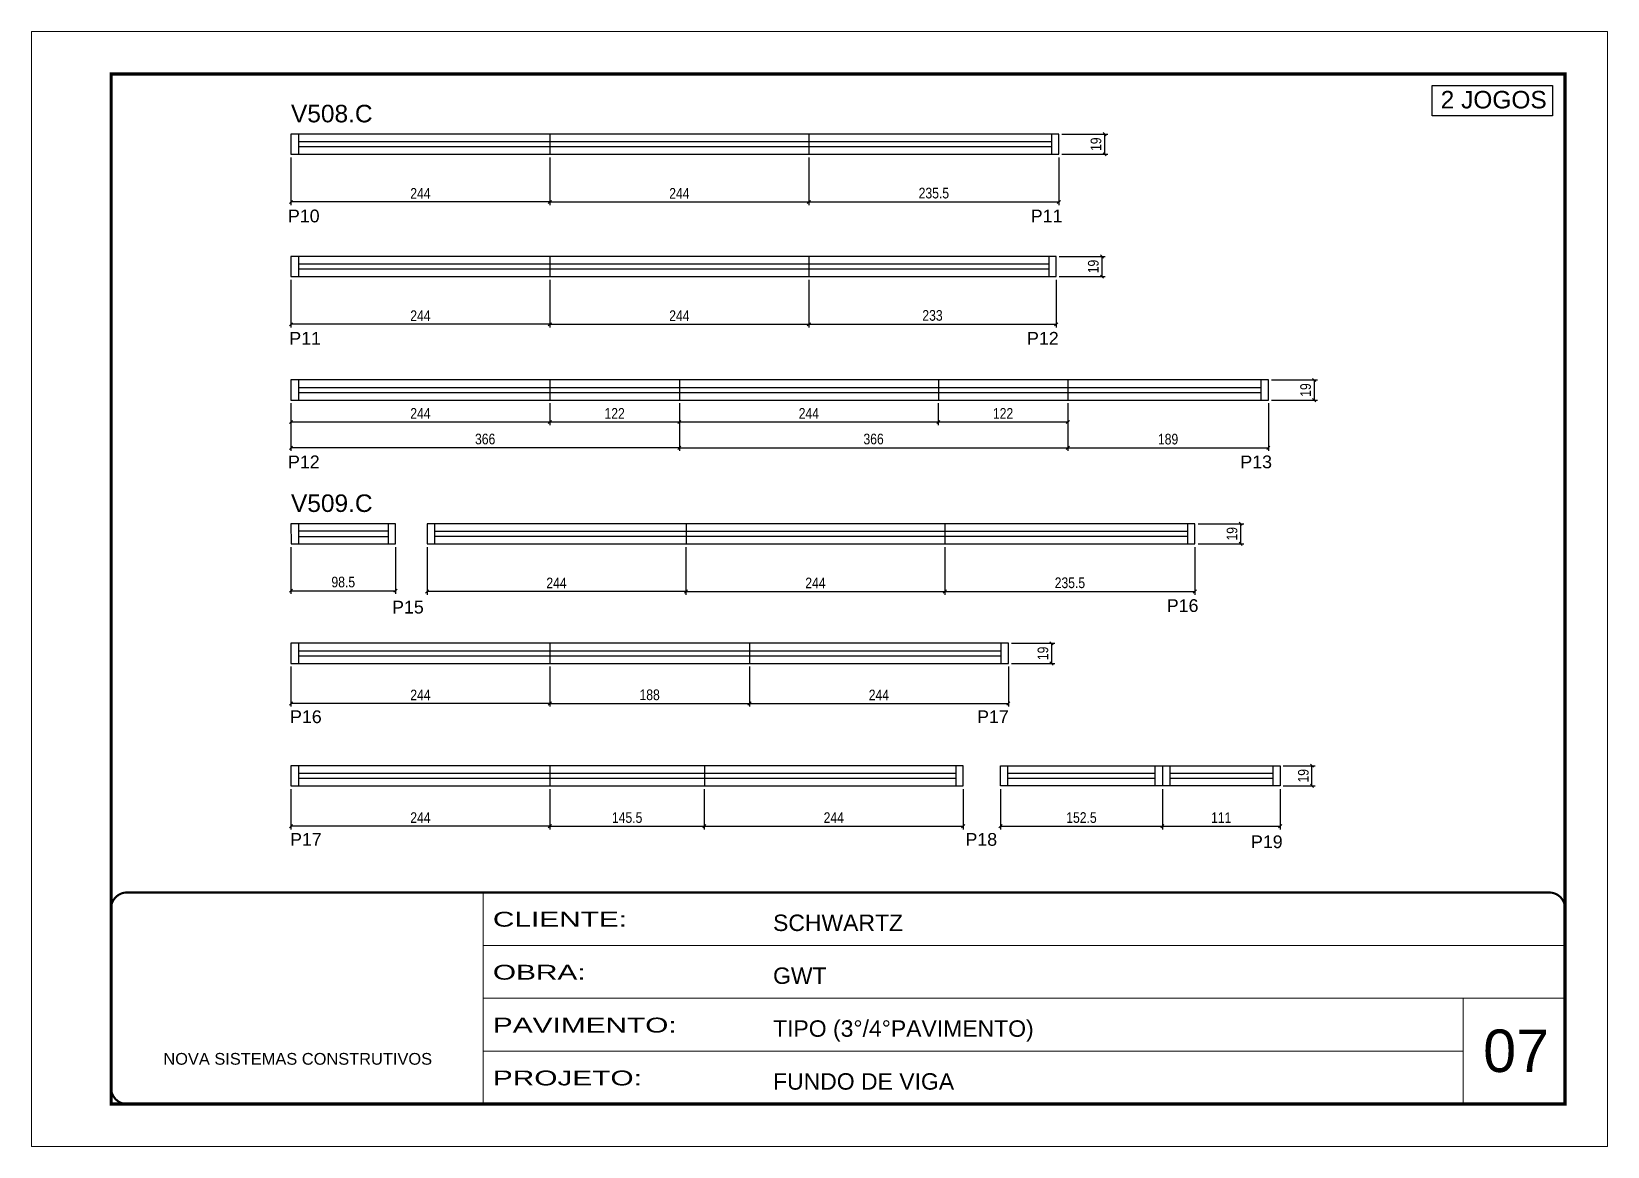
# Model space of a CAD drawing. Extents: x 3245 to 12416, y 917 to 10295.
# Drawn here: x 6429 to 7914, y 7809 to 8859 of the extents above; entities that cross this region are included whole.
import ezdxf

# ---------------------------------------------------------------- set-up
doc = ezdxf.new("R2010")
doc.units = 0
doc.linetypes.add('CONTINUO', pattern=[0])
doc.linetypes.add('DASHED', pattern=[0.75, 0.5, -0.25])
for name, color, linetype in [('5', 5, 'Continuous'), ('COTA', 241, 'Continuous'), ('NOMENCLATURA', 7, 'Continuous'), ('Painéis', 200, 'Continuous'), ('SARR_2.2x7', 40, 'Continuous')]:
    doc.layers.add(name, color=color, linetype=linetype)
for name, color, linetype, lineweight in [('CARIMBO', 255, 'Continuous', 9), ('Folhas', 255, 'Continuous', 9), ('SARRAFO DE PRESSAO', 251, 'DASHED', 9)]:
    doc.layers.add(name, color=color, linetype=linetype, lineweight=lineweight)
doc.styles.add('ARIAL', font='arial.ttf')
doc.styles.add('COTA TECNICA', font='techl___.ttf', dxfattribs={"height": 10})
doc.styles.add('COTA TECNICA-50', font='techl___.ttf', dxfattribs={"height": 10})
doc.styles.get("Standard").update_dxf_attribs({"font": 'arial.ttf'})
doc.styles.add('Tecnologia', font='')
doc.styles.get('Tecnologia').set_extended_font_data('Forgotten Futurist')
doc.dimstyles.new('COTA PAINEL-50', dxfattribs={"dimtxt": 10, "dimasz": 3, "dimexe": 3, "dimexo": 3, "dimgap": 3, "dimtad": 1, "dimdec": 1, "dimzin": 12, "dimdsep": 46, "dimtxsty": 'COTA TECNICA-50', "dimblk1": 'OBLIQUE', "dimblk2": 'OBLIQUE', "dimsah": 1, "dimcen": 0.9, "dimclrd": 4, "dimclre": 4, "dimclrt": 240, "dimadec": 1, "dimazin": 3, "dimtfac": 1, "dimtdec": 1, "dimtmove": 0, "dimatfit": 3, "dimfxl": 1, "dimtolj": 1, "dimtzin": 12, "dimarcsym": 0})
doc.dimstyles.new('PAINEL', dxfattribs={"dimtxt": 10, "dimasz": 3, "dimexe": 3, "dimexo": 3, "dimgap": 3, "dimtad": 1, "dimdec": 1, "dimzin": 12, "dimdsep": 46, "dimtxsty": 'COTA TECNICA', "dimblk1": 'OBLIQUE', "dimblk2": 'OBLIQUE', "dimsah": 1, "dimcen": 0.9, "dimclrd": 4, "dimclre": 4, "dimclrt": 240, "dimadec": 1, "dimazin": 3, "dimtfac": 1, "dimtdec": 1, "dimtmove": 0, "dimatfit": 3, "dimfxl": 1, "dimtolj": 1, "dimtzin": 12, "dimarcsym": 0})

msp = doc.modelspace()

# ---------------------------------------------------------------- texts
at = {"layer": '5', "linetype": 'Continuous'}
for s, rotation, p in [('P10', 359.99996, (6670.47, 8679.01)), ('P11', 359.99996, (7370.4, 8679.01)), ('P11', 0.00004, (6671.74, 8563.8)), ('P12', 0.00004, (7366.89, 8563.8)), ('P12', 359.99996, (6670.55, 8447.43)), ('P13', 359.99996, (7567.9, 8447.43)), ('P15', 0.00004, (6768.61, 8310.62)), ('P16', 359.99996, (7498.6, 8312.08)), ('P16', 0.00004, (6672.44, 8207.42)), ('P17', 0.00004, (7319.86, 8207.42)), ('P17', 359.99996, (6672.46, 8091.89)), ('P18', 359.99996, (7308.87, 8091.89)), ('P19', 359.99996, (7577.91, 8089.64))]:
    msp.add_text(s, height=12, rotation=rotation, dxfattribs=at).set_placement(p)
at = {"layer": 'CARIMBO', "style": 'ARIAL'}
msp.add_text('07', height=40, dxfattribs=at).set_placement((7796.7, 7878.85))
at = {"layer": 'NOMENCLATURA', "linetype": 'Continuous'}
for s, p in [('2 JOGOS', (7756.69, 8786.29)), ('V508.C', (6673.34, 8773.2)), ('V509.C', (6673.34, 8406.27))]:
    msp.add_text(s, height=16.5, dxfattribs=at).set_placement(p)

# ---------------------------------------------------------------- blocks, each defined once
blk = doc.blocks.new('9999999999')
at = {"color": 30, "linetype": 'CONTINUO'}
for p, q in [((98564.6, 34230.2), (98564.6, 34429.4)), ((98564.6, 34379.6), (99584, 34379.6)), ((98564.6, 34329.8), (99488, 34329.8)), ((99584, 34329.8), (99488, 34329.8)), ((99488, 34329.8), (99488, 34230.2)), ((98564.6, 34280), (99488, 34280))]:
    blk.add_line(p, q, dxfattribs=at)
at = {"color": 30, "linetype": 'CONTINUO', "const_width": 2}
blk.add_lwpolyline([(99584, 34230.2), (99584, 34414.4, 0.414214), (99569, 34429.4), (98229, 34429.4, 0.414214), (98214, 34414.4), (98214, 34245.2, 0.414214), (98229, 34230.2), (99584, 34230.2)], format="xyb", dxfattribs=at)
at = {"layer": 'Folhas'}
blk.add_lwpolyline([(98139, 34190.2), (99624, 34190.2), (99624, 35240.2), (98139, 35240.2)], close=True, dxfattribs=at)
at = {"layer": 'Folhas', "color": 30, "const_width": 3}
blk.add_lwpolyline([(98214, 34230.2), (99584, 34230.2), (99584, 35200.2), (98214, 35200.2)], close=True, dxfattribs=at)
at = {"color": 7, "linetype": 'Continuous', "ltscale": 5, "style": 'ARIAL'}
for s, height, p in [('SCHWARTZ', 15.48, (98837.7, 34393.1)), ('GWT', 15.48, (98837.7, 34343.3)), ('TIPO (3°/4°PAVIMENTO)', 15.483, (98837.7, 34293.5)), ('NOVA SISTEMAS CONSTRUTIVOS', 11.059, (98263.2, 34267.2)), ('FUNDO DE VIGA', 15.483, (98837.7, 34243.7))]:
    blk.add_text(s, height=height, dxfattribs=at).set_placement(p)
at = {"layer": 'Folhas', "color": 7, "style": 'Tecnologia', "width": 1.5}
for s, p in [('CLIENTE:', (98573.7, 34397.2)), ('OBRA:', (98573.7, 34347.3)), ('PAVIMENTO:', (98573.7, 34297.5)), ('PROJETO:', (98573.7, 34247.7))]:
    blk.add_text(s, height=14, dxfattribs=at).set_placement(p)
blk = doc.blocks.new('_Oblique')
at = {"color": 0, "linetype": 'ByBlock', "lineweight": -2}
blk.add_line((-0.5, -0.5), (0.5, 0.5), dxfattribs=at)
blk = doc.blocks.new('*D46')
at = {"layer": 'COTA', "color": 4, "linetype": 'ByBlock', "lineweight": -2, "transparency": 16777216}
for p, q in [((6673.3, 8373.2), (6673.3, 8329.1)), ((6771.8, 8373.2), (6771.8, 8329.1)), ((6673.3, 8332.1), (6771.8, 8332.1))]:
    blk.add_line(p, q, dxfattribs=at)
at = {"layer": 'Defpoints', "color": 0, "linetype": 'ByBlock', "transparency": 16777216}
for p in [(6673.3, 8376.2), (6771.8, 8376.2), (6771.8, 8332.1)]:
    blk.add_point(p, dxfattribs=at)
at = {"layer": 'COTA', "color": 4, "linetype": 'ByBlock', "lineweight": -2, "transparency": 16777216, "xscale": 3, "yscale": 3, "zscale": 3, "rotation": 180}
blk.add_blockref('_Oblique', (6673.3, 8332.1), dxfattribs=at)
at = {"layer": 'COTA', "color": 4, "linetype": 'ByBlock', "lineweight": -2, "transparency": 16777216, "xscale": 3, "yscale": 3, "zscale": 3}
blk.add_blockref('_Oblique', (6771.8, 8332.1), dxfattribs=at)
at = {"layer": 'COTA', "color": 240, "linetype": 'ByBlock', "transparency": 16777216, "insert": (6722.6, 8340.2), "char_height": 10, "attachment_point": 5, "style": 'COTA TECNICA-50'}
blk.add_mtext('\\A1;98.5', dxfattribs=at)
blk = doc.blocks.new('*D53')
at = {"layer": 'COTA', "color": 4, "linetype": 'ByBlock', "lineweight": -2, "transparency": 16777216}
for p, q in [((6673.3, 8260.6), (6673.3, 8222.9)), ((6917.3, 8260.6), (6917.3, 8222.9)), ((6917.3, 8225.9), (6673.3, 8225.9))]:
    blk.add_line(p, q, dxfattribs=at)
at = {"layer": 'Defpoints', "color": 0, "linetype": 'ByBlock', "transparency": 16777216}
for p in [(6673.3, 8263.6), (6917.3, 8263.6), (6673.3, 8225.9)]:
    blk.add_point(p, dxfattribs=at)
at = {"layer": 'COTA', "color": 4, "linetype": 'ByBlock', "lineweight": -2, "transparency": 16777216, "xscale": 3, "yscale": 3, "zscale": 3, "rotation": 180}
blk.add_blockref('_Oblique', (6673.3, 8225.9), dxfattribs=at)
at = {"layer": 'COTA', "color": 4, "linetype": 'ByBlock', "lineweight": -2, "transparency": 16777216, "xscale": 3, "yscale": 3, "zscale": 3}
blk.add_blockref('_Oblique', (6917.3, 8225.9), dxfattribs=at)
at = {"layer": 'COTA', "color": 240, "linetype": 'ByBlock', "transparency": 16777216, "insert": (6795.3, 8233.9), "char_height": 10, "attachment_point": 5, "style": 'COTA TECNICA-50'}
blk.add_mtext('\\A1;244', dxfattribs=at)
blk = doc.blocks.new('*D54')
at = {"layer": 'COTA', "color": 4, "linetype": 'ByBlock', "lineweight": -2, "transparency": 16777216}
for p, q in [((6917.3, 8260.6), (6917.3, 8222.9)), ((7105.3, 8260.6), (7105.3, 8222.9)), ((6917.3, 8225.9), (7105.3, 8225.9))]:
    blk.add_line(p, q, dxfattribs=at)
at = {"layer": 'Defpoints', "color": 0, "linetype": 'ByBlock', "transparency": 16777216}
for p in [(6917.3, 8263.6), (7105.3, 8263.6), (7105.3, 8225.9)]:
    blk.add_point(p, dxfattribs=at)
at = {"layer": 'COTA', "color": 4, "linetype": 'ByBlock', "lineweight": -2, "transparency": 16777216, "xscale": 3, "yscale": 3, "zscale": 3, "rotation": 180}
blk.add_blockref('_Oblique', (6917.3, 8225.9), dxfattribs=at)
at = {"layer": 'COTA', "color": 4, "linetype": 'ByBlock', "lineweight": -2, "transparency": 16777216, "xscale": 3, "yscale": 3, "zscale": 3}
blk.add_blockref('_Oblique', (7105.3, 8225.9), dxfattribs=at)
at = {"layer": 'COTA', "color": 240, "linetype": 'ByBlock', "transparency": 16777216, "insert": (7011.3, 8234), "char_height": 10, "attachment_point": 5, "style": 'COTA TECNICA-50'}
blk.add_mtext('\\A1;188', dxfattribs=at)
blk = doc.blocks.new('*D55')
at = {"layer": 'COTA', "color": 4, "linetype": 'ByBlock', "lineweight": -2, "transparency": 16777216}
for p, q in [((7105.3, 8260.6), (7105.3, 8222.9)), ((7349.3, 8260.6), (7349.3, 8222.9)), ((7105.3, 8225.9), (7349.3, 8225.9))]:
    blk.add_line(p, q, dxfattribs=at)
at = {"layer": 'Defpoints', "color": 0, "linetype": 'ByBlock', "transparency": 16777216}
for p in [(7105.3, 8263.6), (7349.3, 8263.6), (7349.3, 8225.9)]:
    blk.add_point(p, dxfattribs=at)
at = {"layer": 'COTA', "color": 4, "linetype": 'ByBlock', "lineweight": -2, "transparency": 16777216, "xscale": 3, "yscale": 3, "zscale": 3, "rotation": 180}
blk.add_blockref('_Oblique', (7105.3, 8225.9), dxfattribs=at)
at = {"layer": 'COTA', "color": 4, "linetype": 'ByBlock', "lineweight": -2, "transparency": 16777216, "xscale": 3, "yscale": 3, "zscale": 3}
blk.add_blockref('_Oblique', (7349.3, 8225.9), dxfattribs=at)
at = {"layer": 'COTA', "color": 240, "linetype": 'ByBlock', "transparency": 16777216, "insert": (7227.3, 8233.9), "char_height": 10, "attachment_point": 5, "style": 'COTA TECNICA-50'}
blk.add_mtext('\\A1;244', dxfattribs=at)
blk = doc.blocks.new('*D56')
at = {"layer": 'COTA', "color": 4, "linetype": 'ByBlock', "lineweight": -2, "transparency": 16777216}
for p, q in [((7352.3, 8282.6), (7393, 8282.6)), ((7390, 8282.6), (7390, 8263.6)), ((7352.3, 8263.6), (7393, 8263.6))]:
    blk.add_line(p, q, dxfattribs=at)
at = {"layer": 'Defpoints', "color": 0, "linetype": 'ByBlock', "transparency": 16777216}
for p in [(7349.3, 8282.6), (7349.3, 8263.6), (7390, 8263.6)]:
    blk.add_point(p, dxfattribs=at)
at = {"layer": 'COTA', "color": 4, "linetype": 'ByBlock', "lineweight": -2, "transparency": 16777216, "xscale": 3, "yscale": 3, "zscale": 3}
for p, rotation in [((7390, 8282.6), 90), ((7390, 8263.6), 270)]:
    blk.add_blockref('_Oblique', p, dxfattribs=dict(at, rotation=rotation))
at = {"layer": 'COTA', "color": 240, "linetype": 'ByBlock', "transparency": 16777216, "insert": (7381.9, 8273.1), "char_height": 10, "attachment_point": 5, "rotation": 90, "style": 'COTA TECNICA-50'}
blk.add_mtext('\\A1;19', dxfattribs=at)
blk = doc.blocks.new('*D57')
at = {"layer": 'COTA', "color": 4, "linetype": 'ByBlock', "lineweight": -2, "transparency": 16777216}
for p, q in [((6673.3, 8145.3), (6673.3, 8107.3)), ((6917.3, 8145.3), (6917.3, 8107.3)), ((6917.3, 8110.3), (6673.3, 8110.3))]:
    blk.add_line(p, q, dxfattribs=at)
at = {"layer": 'Defpoints', "color": 0, "linetype": 'ByBlock', "transparency": 16777216}
for p in [(6673.3, 8148.3), (6917.3, 8148.3), (6673.3, 8110.3)]:
    blk.add_point(p, dxfattribs=at)
at = {"layer": 'COTA', "color": 4, "linetype": 'ByBlock', "lineweight": -2, "transparency": 16777216, "xscale": 3, "yscale": 3, "zscale": 3, "rotation": 180}
blk.add_blockref('_Oblique', (6673.3, 8110.3), dxfattribs=at)
at = {"layer": 'COTA', "color": 4, "linetype": 'ByBlock', "lineweight": -2, "transparency": 16777216, "xscale": 3, "yscale": 3, "zscale": 3}
blk.add_blockref('_Oblique', (6917.3, 8110.3), dxfattribs=at)
at = {"layer": 'COTA', "color": 240, "linetype": 'ByBlock', "transparency": 16777216, "insert": (6795.3, 8118.4), "char_height": 10, "attachment_point": 5, "style": 'COTA TECNICA-50'}
blk.add_mtext('\\A1;244', dxfattribs=at)
blk = doc.blocks.new('*D58')
at = {"layer": 'COTA', "color": 4, "linetype": 'ByBlock', "lineweight": -2, "transparency": 16777216}
for p, q in [((6917.3, 8145.3), (6917.3, 8107.3)), ((7062.8, 8145.3), (7062.8, 8107.3)), ((6917.3, 8110.3), (7062.8, 8110.3))]:
    blk.add_line(p, q, dxfattribs=at)
at = {"layer": 'Defpoints', "color": 0, "linetype": 'ByBlock', "transparency": 16777216}
for p in [(6917.3, 8148.3), (7062.8, 8148.3), (7062.8, 8110.3)]:
    blk.add_point(p, dxfattribs=at)
at = {"layer": 'COTA', "color": 4, "linetype": 'ByBlock', "lineweight": -2, "transparency": 16777216, "xscale": 3, "yscale": 3, "zscale": 3, "rotation": 180}
blk.add_blockref('_Oblique', (6917.3, 8110.3), dxfattribs=at)
at = {"layer": 'COTA', "color": 4, "linetype": 'ByBlock', "lineweight": -2, "transparency": 16777216, "xscale": 3, "yscale": 3, "zscale": 3}
blk.add_blockref('_Oblique', (7062.8, 8110.3), dxfattribs=at)
at = {"layer": 'COTA', "color": 240, "linetype": 'ByBlock', "transparency": 16777216, "insert": (6990.1, 8118.4), "char_height": 10, "attachment_point": 5, "style": 'COTA TECNICA-50'}
blk.add_mtext('\\A1;145.5', dxfattribs=at)
blk = doc.blocks.new('*D59')
at = {"layer": 'COTA', "color": 4, "linetype": 'ByBlock', "lineweight": -2, "transparency": 16777216}
for p, q in [((7062.8, 8145.3), (7062.8, 8107.3)), ((7306.8, 8145.3), (7306.8, 8107.3)), ((7062.8, 8110.3), (7306.8, 8110.3))]:
    blk.add_line(p, q, dxfattribs=at)
at = {"layer": 'Defpoints', "color": 0, "linetype": 'ByBlock', "transparency": 16777216}
for p in [(7062.8, 8148.3), (7306.8, 8148.3), (7306.8, 8110.3)]:
    blk.add_point(p, dxfattribs=at)
at = {"layer": 'COTA', "color": 4, "linetype": 'ByBlock', "lineweight": -2, "transparency": 16777216, "xscale": 3, "yscale": 3, "zscale": 3, "rotation": 180}
blk.add_blockref('_Oblique', (7062.8, 8110.3), dxfattribs=at)
at = {"layer": 'COTA', "color": 4, "linetype": 'ByBlock', "lineweight": -2, "transparency": 16777216, "xscale": 3, "yscale": 3, "zscale": 3}
blk.add_blockref('_Oblique', (7306.8, 8110.3), dxfattribs=at)
at = {"layer": 'COTA', "color": 240, "linetype": 'ByBlock', "transparency": 16777216, "insert": (7184.8, 8118.4), "char_height": 10, "attachment_point": 5, "style": 'COTA TECNICA-50'}
blk.add_mtext('\\A1;244', dxfattribs=at)
blk = doc.blocks.new('*D61')
at = {"layer": 'COTA', "color": 4, "linetype": 'ByBlock', "lineweight": -2, "transparency": 16777216}
for p, q in [((7341.9, 8145.3), (7341.9, 8107.3)), ((7494.4, 8145.3), (7494.4, 8107.3)), ((7341.9, 8110.3), (7494.4, 8110.3))]:
    blk.add_line(p, q, dxfattribs=at)
at = {"layer": 'Defpoints', "color": 0, "linetype": 'ByBlock', "transparency": 16777216}
for p in [(7341.9, 8148.3), (7494.4, 8148.3), (7494.4, 8110.3)]:
    blk.add_point(p, dxfattribs=at)
at = {"layer": 'COTA', "color": 4, "linetype": 'ByBlock', "lineweight": -2, "transparency": 16777216, "xscale": 3, "yscale": 3, "zscale": 3, "rotation": 180}
blk.add_blockref('_Oblique', (7341.9, 8110.3), dxfattribs=at)
at = {"layer": 'COTA', "color": 4, "linetype": 'ByBlock', "lineweight": -2, "transparency": 16777216, "xscale": 3, "yscale": 3, "zscale": 3}
blk.add_blockref('_Oblique', (7494.4, 8110.3), dxfattribs=at)
at = {"layer": 'COTA', "color": 240, "linetype": 'ByBlock', "transparency": 16777216, "insert": (7418.2, 8118.4), "char_height": 10, "attachment_point": 5, "style": 'COTA TECNICA-50'}
blk.add_mtext('\\A1;152.5', dxfattribs=at)
blk = doc.blocks.new('*D62')
at = {"layer": 'COTA', "color": 4, "linetype": 'ByBlock', "lineweight": -2, "transparency": 16777216}
for p, q in [((7494.4, 8145.3), (7494.4, 8107.3)), ((7605.4, 8145.3), (7605.4, 8107.3)), ((7494.4, 8110.3), (7605.4, 8110.3))]:
    blk.add_line(p, q, dxfattribs=at)
at = {"layer": 'Defpoints', "color": 0, "linetype": 'ByBlock', "transparency": 16777216}
for p in [(7494.4, 8148.3), (7605.4, 8148.3), (7605.4, 8110.3)]:
    blk.add_point(p, dxfattribs=at)
at = {"layer": 'COTA', "color": 4, "linetype": 'ByBlock', "lineweight": -2, "transparency": 16777216, "xscale": 3, "yscale": 3, "zscale": 3, "rotation": 180}
blk.add_blockref('_Oblique', (7494.4, 8110.3), dxfattribs=at)
at = {"layer": 'COTA', "color": 4, "linetype": 'ByBlock', "lineweight": -2, "transparency": 16777216, "xscale": 3, "yscale": 3, "zscale": 3}
blk.add_blockref('_Oblique', (7605.4, 8110.3), dxfattribs=at)
at = {"layer": 'COTA', "color": 240, "linetype": 'ByBlock', "transparency": 16777216, "insert": (7549.9, 8118.4), "char_height": 10, "attachment_point": 5, "style": 'COTA TECNICA-50'}
blk.add_mtext('\\A1;111', dxfattribs=at)
blk = doc.blocks.new('*D63')
at = {"layer": 'COTA', "color": 4, "linetype": 'ByBlock', "lineweight": -2, "transparency": 16777216}
for p, q in [((7608.4, 8167.3), (7638.4, 8167.3)), ((7635.4, 8148.3), (7635.4, 8167.3)), ((7608.4, 8148.3), (7638.4, 8148.3))]:
    blk.add_line(p, q, dxfattribs=at)
at = {"layer": 'Defpoints', "color": 0, "linetype": 'ByBlock', "transparency": 16777216}
for p in [(7605.4, 8167.3), (7635.4, 8167.3), (7605.4, 8148.3)]:
    blk.add_point(p, dxfattribs=at)
at = {"layer": 'COTA', "color": 4, "linetype": 'ByBlock', "lineweight": -2, "transparency": 16777216, "xscale": 3, "yscale": 3, "zscale": 3}
for p, rotation in [((7635.4, 8167.3), 90), ((7635.4, 8148.3), 270)]:
    blk.add_blockref('_Oblique', p, dxfattribs=dict(at, rotation=rotation))
at = {"layer": 'COTA', "color": 240, "linetype": 'ByBlock', "transparency": 16777216, "insert": (7627.3, 8157.8), "char_height": 10, "attachment_point": 5, "rotation": 90, "style": 'COTA TECNICA-50'}
blk.add_mtext('\\A1;19', dxfattribs=at)
blk = doc.blocks.new('*D198')
at = {"layer": 'COTA', "color": 4, "linetype": 'ByBlock', "lineweight": -2, "transparency": 16777216}
for p, q in [((6673.3, 8740.1), (6673.3, 8695.2)), ((6917.3, 8740.1), (6917.3, 8695.2)), ((6917.3, 8698.2), (6673.3, 8698.2))]:
    blk.add_line(p, q, dxfattribs=at)
at = {"layer": 'Defpoints', "color": 0, "linetype": 'ByBlock', "transparency": 16777216}
for p in [(6673.3, 8743.1), (6917.3, 8743.1), (6673.3, 8698.2)]:
    blk.add_point(p, dxfattribs=at)
at = {"layer": 'COTA', "color": 4, "linetype": 'ByBlock', "lineweight": -2, "transparency": 16777216, "xscale": 3, "yscale": 3, "zscale": 3, "rotation": 180}
blk.add_blockref('_Oblique', (6673.3, 8698.2), dxfattribs=at)
at = {"layer": 'COTA', "color": 4, "linetype": 'ByBlock', "lineweight": -2, "transparency": 16777216, "xscale": 3, "yscale": 3, "zscale": 3}
blk.add_blockref('_Oblique', (6917.3, 8698.2), dxfattribs=at)
at = {"layer": 'COTA', "color": 240, "linetype": 'ByBlock', "transparency": 16777216, "insert": (6795.3, 8706.3), "char_height": 10, "attachment_point": 5, "style": 'COTA TECNICA-50'}
blk.add_mtext('\\A1;244', dxfattribs=at)
blk = doc.blocks.new('*D199')
at = {"layer": 'COTA', "color": 4, "linetype": 'ByBlock', "lineweight": -2, "transparency": 16777216}
for p, q in [((6917.3, 8740.1), (6917.3, 8695.2)), ((7161.3, 8740.1), (7161.3, 8695.2)), ((6917.3, 8698.2), (7161.3, 8698.2))]:
    blk.add_line(p, q, dxfattribs=at)
at = {"layer": 'Defpoints', "color": 0, "linetype": 'ByBlock', "transparency": 16777216}
for p in [(6917.3, 8743.1), (7161.3, 8743.1), (7161.3, 8698.2)]:
    blk.add_point(p, dxfattribs=at)
at = {"layer": 'COTA', "color": 4, "linetype": 'ByBlock', "lineweight": -2, "transparency": 16777216, "xscale": 3, "yscale": 3, "zscale": 3, "rotation": 180}
blk.add_blockref('_Oblique', (6917.3, 8698.2), dxfattribs=at)
at = {"layer": 'COTA', "color": 4, "linetype": 'ByBlock', "lineweight": -2, "transparency": 16777216, "xscale": 3, "yscale": 3, "zscale": 3}
blk.add_blockref('_Oblique', (7161.3, 8698.2), dxfattribs=at)
at = {"layer": 'COTA', "color": 240, "linetype": 'ByBlock', "transparency": 16777216, "insert": (7039.3, 8706.3), "char_height": 10, "attachment_point": 5, "style": 'COTA TECNICA-50'}
blk.add_mtext('\\A1;244', dxfattribs=at)
blk = doc.blocks.new('*D200')
at = {"layer": 'COTA', "color": 4, "linetype": 'ByBlock', "lineweight": -2, "transparency": 16777216}
for p, q in [((7161.3, 8740.1), (7161.3, 8695.2)), ((7396.8, 8740.1), (7396.8, 8695.2)), ((7161.3, 8698.2), (7396.8, 8698.2))]:
    blk.add_line(p, q, dxfattribs=at)
at = {"layer": 'Defpoints', "color": 0, "linetype": 'ByBlock', "transparency": 16777216}
for p in [(7161.3, 8743.1), (7396.8, 8743.1), (7396.8, 8698.2)]:
    blk.add_point(p, dxfattribs=at)
at = {"layer": 'COTA', "color": 4, "linetype": 'ByBlock', "lineweight": -2, "transparency": 16777216, "xscale": 3, "yscale": 3, "zscale": 3, "rotation": 180}
blk.add_blockref('_Oblique', (7161.3, 8698.2), dxfattribs=at)
at = {"layer": 'COTA', "color": 4, "linetype": 'ByBlock', "lineweight": -2, "transparency": 16777216, "xscale": 3, "yscale": 3, "zscale": 3}
blk.add_blockref('_Oblique', (7396.8, 8698.2), dxfattribs=at)
at = {"layer": 'COTA', "color": 240, "linetype": 'ByBlock', "transparency": 16777216, "insert": (7279.1, 8706.5), "char_height": 10, "attachment_point": 5, "style": 'COTA TECNICA-50'}
blk.add_mtext('\\A1;235.5', dxfattribs=at)
blk = doc.blocks.new('*D201')
at = {"layer": 'COTA', "color": 4, "linetype": 'ByBlock', "lineweight": -2, "transparency": 16777216}
for p, q in [((7399.8, 8762.1), (7443, 8762.1)), ((7440, 8762.1), (7440, 8743.1)), ((7399.8, 8743.1), (7443, 8743.1))]:
    blk.add_line(p, q, dxfattribs=at)
at = {"layer": 'Defpoints', "color": 0, "linetype": 'ByBlock', "transparency": 16777216}
for p in [(7396.8, 8762.1), (7396.8, 8743.1), (7440, 8743.1)]:
    blk.add_point(p, dxfattribs=at)
at = {"layer": 'COTA', "color": 4, "linetype": 'ByBlock', "lineweight": -2, "transparency": 16777216, "xscale": 3, "yscale": 3, "zscale": 3}
for p, rotation in [((7440, 8762.1), 90), ((7440, 8743.1), 270)]:
    blk.add_blockref('_Oblique', p, dxfattribs=dict(at, rotation=rotation))
at = {"layer": 'COTA', "color": 240, "linetype": 'ByBlock', "transparency": 16777216, "insert": (7431.9, 8752.6), "char_height": 10, "attachment_point": 5, "rotation": 90, "style": 'COTA TECNICA-50'}
blk.add_mtext('\\A1;19', dxfattribs=at)
blk = doc.blocks.new('*D202')
at = {"layer": 'COTA', "color": 4, "linetype": 'ByBlock', "lineweight": -2, "transparency": 16777216}
for p, q in [((6673.3, 8624.9), (6673.3, 8580)), ((6917.3, 8624.9), (6917.3, 8580)), ((6917.3, 8583), (6673.3, 8583))]:
    blk.add_line(p, q, dxfattribs=at)
at = {"layer": 'Defpoints', "color": 0, "linetype": 'ByBlock', "transparency": 16777216}
for p in [(6673.3, 8627.9), (6917.3, 8627.9), (6673.3, 8583)]:
    blk.add_point(p, dxfattribs=at)
at = {"layer": 'COTA', "color": 4, "linetype": 'ByBlock', "lineweight": -2, "transparency": 16777216, "xscale": 3, "yscale": 3, "zscale": 3, "rotation": 180}
blk.add_blockref('_Oblique', (6673.3, 8583), dxfattribs=at)
at = {"layer": 'COTA', "color": 4, "linetype": 'ByBlock', "lineweight": -2, "transparency": 16777216, "xscale": 3, "yscale": 3, "zscale": 3}
blk.add_blockref('_Oblique', (6917.3, 8583), dxfattribs=at)
at = {"layer": 'COTA', "color": 240, "linetype": 'ByBlock', "transparency": 16777216, "insert": (6795.3, 8591.1), "char_height": 10, "attachment_point": 5, "style": 'COTA TECNICA-50'}
blk.add_mtext('\\A1;244', dxfattribs=at)
blk = doc.blocks.new('*D205')
at = {"layer": 'COTA', "color": 4, "linetype": 'ByBlock', "lineweight": -2, "transparency": 16777216}
for p, q in [((6917.3, 8624.9), (6917.3, 8580)), ((7161.3, 8624.9), (7161.3, 8580)), ((6917.3, 8583), (7161.3, 8583))]:
    blk.add_line(p, q, dxfattribs=at)
at = {"layer": 'Defpoints', "color": 0, "linetype": 'ByBlock', "transparency": 16777216}
for p in [(6917.3, 8627.9), (7161.3, 8627.9), (7161.3, 8583)]:
    blk.add_point(p, dxfattribs=at)
at = {"layer": 'COTA', "color": 4, "linetype": 'ByBlock', "lineweight": -2, "transparency": 16777216, "xscale": 3, "yscale": 3, "zscale": 3, "rotation": 180}
blk.add_blockref('_Oblique', (6917.3, 8583), dxfattribs=at)
at = {"layer": 'COTA', "color": 4, "linetype": 'ByBlock', "lineweight": -2, "transparency": 16777216, "xscale": 3, "yscale": 3, "zscale": 3}
blk.add_blockref('_Oblique', (7161.3, 8583), dxfattribs=at)
at = {"layer": 'COTA', "color": 240, "linetype": 'ByBlock', "transparency": 16777216, "insert": (7039.3, 8591.1), "char_height": 10, "attachment_point": 5, "style": 'COTA TECNICA-50'}
blk.add_mtext('\\A1;244', dxfattribs=at)
blk = doc.blocks.new('*D203')
at = {"layer": 'COTA', "color": 4, "linetype": 'ByBlock', "lineweight": -2, "transparency": 16777216}
for p, q in [((7161.3, 8624.9), (7161.3, 8580)), ((7394.3, 8624.9), (7394.3, 8580)), ((7161.3, 8583), (7394.3, 8583))]:
    blk.add_line(p, q, dxfattribs=at)
at = {"layer": 'Defpoints', "color": 0, "linetype": 'ByBlock', "transparency": 16777216}
for p in [(7161.3, 8627.9), (7394.3, 8627.9), (7394.3, 8583)]:
    blk.add_point(p, dxfattribs=at)
at = {"layer": 'COTA', "color": 4, "linetype": 'ByBlock', "lineweight": -2, "transparency": 16777216, "xscale": 3, "yscale": 3, "zscale": 3, "rotation": 180}
blk.add_blockref('_Oblique', (7161.3, 8583), dxfattribs=at)
at = {"layer": 'COTA', "color": 4, "linetype": 'ByBlock', "lineweight": -2, "transparency": 16777216, "xscale": 3, "yscale": 3, "zscale": 3}
blk.add_blockref('_Oblique', (7394.3, 8583), dxfattribs=at)
at = {"layer": 'COTA', "color": 240, "linetype": 'ByBlock', "transparency": 16777216, "insert": (7277.8, 8591.3), "char_height": 10, "attachment_point": 5, "style": 'COTA TECNICA-50'}
blk.add_mtext('\\A1;233', dxfattribs=at)
blk = doc.blocks.new('*D204')
at = {"layer": 'COTA', "color": 4, "linetype": 'ByBlock', "lineweight": -2, "transparency": 16777216}
for p, q in [((7397.3, 8646.9), (7440.5, 8646.9)), ((7437.5, 8646.9), (7437.5, 8627.9)), ((7397.3, 8627.9), (7440.5, 8627.9))]:
    blk.add_line(p, q, dxfattribs=at)
at = {"layer": 'Defpoints', "color": 0, "linetype": 'ByBlock', "transparency": 16777216}
for p in [(7394.3, 8646.9), (7394.3, 8627.9), (7437.5, 8627.9)]:
    blk.add_point(p, dxfattribs=at)
at = {"layer": 'COTA', "color": 4, "linetype": 'ByBlock', "lineweight": -2, "transparency": 16777216, "xscale": 3, "yscale": 3, "zscale": 3}
for p, rotation in [((7437.5, 8646.9), 90), ((7437.5, 8627.9), 270)]:
    blk.add_blockref('_Oblique', p, dxfattribs=dict(at, rotation=rotation))
at = {"layer": 'COTA', "color": 240, "linetype": 'ByBlock', "transparency": 16777216, "insert": (7429.4, 8637.4), "char_height": 10, "attachment_point": 5, "rotation": 90, "style": 'COTA TECNICA-50'}
blk.add_mtext('\\A1;19', dxfattribs=at)
blk = doc.blocks.new('*D206')
at = {"layer": 'COTA', "color": 4, "linetype": 'ByBlock', "lineweight": -2, "transparency": 16777216}
for p, q in [((6673.3, 8508.6), (6673.3, 8463.7)), ((7039.3, 8508.6), (7039.3, 8463.7)), ((7039.3, 8466.7), (6673.3, 8466.7))]:
    blk.add_line(p, q, dxfattribs=at)
at = {"layer": 'Defpoints', "color": 0, "linetype": 'ByBlock', "transparency": 16777216}
for p in [(6673.3, 8511.6), (7039.3, 8511.6), (6673.3, 8466.7)]:
    blk.add_point(p, dxfattribs=at)
at = {"layer": 'COTA', "color": 4, "linetype": 'ByBlock', "lineweight": -2, "transparency": 16777216, "xscale": 3, "yscale": 3, "zscale": 3, "rotation": 180}
blk.add_blockref('_Oblique', (6673.3, 8466.7), dxfattribs=at)
at = {"layer": 'COTA', "color": 4, "linetype": 'ByBlock', "lineweight": -2, "transparency": 16777216, "xscale": 3, "yscale": 3, "zscale": 3}
blk.add_blockref('_Oblique', (7039.3, 8466.7), dxfattribs=at)
at = {"layer": 'COTA', "color": 240, "linetype": 'ByBlock', "transparency": 16777216, "insert": (6856.3, 8474.9), "char_height": 10, "attachment_point": 5, "style": 'COTA TECNICA-50'}
blk.add_mtext('\\A1;366', dxfattribs=at)
blk = doc.blocks.new('*D207')
at = {"layer": 'COTA', "color": 4, "linetype": 'ByBlock', "lineweight": -2, "transparency": 16777216}
for p, q in [((7039.3, 8508.6), (7039.3, 8463.7)), ((7405.3, 8508.6), (7405.3, 8463.7)), ((7039.3, 8466.7), (7405.3, 8466.7))]:
    blk.add_line(p, q, dxfattribs=at)
at = {"layer": 'Defpoints', "color": 0, "linetype": 'ByBlock', "transparency": 16777216}
for p in [(7039.3, 8511.6), (7405.3, 8511.6), (7405.3, 8466.7)]:
    blk.add_point(p, dxfattribs=at)
at = {"layer": 'COTA', "color": 4, "linetype": 'ByBlock', "lineweight": -2, "transparency": 16777216, "xscale": 3, "yscale": 3, "zscale": 3, "rotation": 180}
blk.add_blockref('_Oblique', (7039.3, 8466.7), dxfattribs=at)
at = {"layer": 'COTA', "color": 4, "linetype": 'ByBlock', "lineweight": -2, "transparency": 16777216, "xscale": 3, "yscale": 3, "zscale": 3}
blk.add_blockref('_Oblique', (7405.3, 8466.7), dxfattribs=at)
at = {"layer": 'COTA', "color": 240, "linetype": 'ByBlock', "transparency": 16777216, "insert": (7222.3, 8474.9), "char_height": 10, "attachment_point": 5, "style": 'COTA TECNICA-50'}
blk.add_mtext('\\A1;366', dxfattribs=at)
blk = doc.blocks.new('*D208')
at = {"layer": 'COTA', "color": 4, "linetype": 'ByBlock', "lineweight": -2, "transparency": 16777216}
for p, q in [((7405.3, 8508.6), (7405.3, 8463.7)), ((7594.3, 8508.6), (7594.3, 8463.7)), ((7405.3, 8466.7), (7594.3, 8466.7))]:
    blk.add_line(p, q, dxfattribs=at)
at = {"layer": 'Defpoints', "color": 0, "linetype": 'ByBlock', "transparency": 16777216}
for p in [(7405.3, 8511.6), (7594.3, 8511.6), (7594.3, 8466.7)]:
    blk.add_point(p, dxfattribs=at)
at = {"layer": 'COTA', "color": 4, "linetype": 'ByBlock', "lineweight": -2, "transparency": 16777216, "xscale": 3, "yscale": 3, "zscale": 3, "rotation": 180}
blk.add_blockref('_Oblique', (7405.3, 8466.7), dxfattribs=at)
at = {"layer": 'COTA', "color": 4, "linetype": 'ByBlock', "lineweight": -2, "transparency": 16777216, "xscale": 3, "yscale": 3, "zscale": 3}
blk.add_blockref('_Oblique', (7594.3, 8466.7), dxfattribs=at)
at = {"layer": 'COTA', "color": 240, "linetype": 'ByBlock', "transparency": 16777216, "insert": (7499.8, 8474.8), "char_height": 10, "attachment_point": 5, "style": 'COTA TECNICA-50'}
blk.add_mtext('\\A1;189', dxfattribs=at)
blk = doc.blocks.new('*D209')
at = {"layer": 'COTA', "color": 4, "linetype": 'ByBlock', "lineweight": -2, "transparency": 16777216}
for p, q in [((7597.3, 8530.6), (7640.5, 8530.6)), ((7637.5, 8530.6), (7637.5, 8511.6)), ((7597.3, 8511.6), (7640.5, 8511.6))]:
    blk.add_line(p, q, dxfattribs=at)
at = {"layer": 'Defpoints', "color": 0, "linetype": 'ByBlock', "transparency": 16777216}
for p in [(7594.3, 8530.6), (7594.3, 8511.6), (7637.5, 8511.6)]:
    blk.add_point(p, dxfattribs=at)
at = {"layer": 'COTA', "color": 4, "linetype": 'ByBlock', "lineweight": -2, "transparency": 16777216, "xscale": 3, "yscale": 3, "zscale": 3}
for p, rotation in [((7637.5, 8530.6), 90), ((7637.5, 8511.6), 270)]:
    blk.add_blockref('_Oblique', p, dxfattribs=dict(at, rotation=rotation))
at = {"layer": 'COTA', "color": 240, "linetype": 'ByBlock', "transparency": 16777216, "insert": (7629.4, 8521.1), "char_height": 10, "attachment_point": 5, "rotation": 90, "style": 'COTA TECNICA-50'}
blk.add_mtext('\\A1;19', dxfattribs=at)
blk = doc.blocks.new('*D210')
at = {"layer": 'COTA', "color": 4, "lineweight": -2, "transparency": 16777216}
for p, q in [((6673.3, 8508.6), (6673.3, 8488)), ((6917.3, 8508.6), (6917.3, 8488)), ((6673.3, 8491), (6917.3, 8491))]:
    blk.add_line(p, q, dxfattribs=at)
at = {"layer": 'Defpoints', "color": 0, "transparency": 16777216}
for p in [(6673.3, 8511.6), (6917.3, 8511.6), (6917.3, 8491)]:
    blk.add_point(p, dxfattribs=at)
at = {"layer": 'COTA', "color": 4, "lineweight": -2, "transparency": 16777216, "xscale": 3, "yscale": 3, "zscale": 3, "rotation": 180}
blk.add_blockref('_Oblique', (6673.3, 8491), dxfattribs=at)
at = {"layer": 'COTA', "color": 4, "lineweight": -2, "transparency": 16777216, "xscale": 3, "yscale": 3, "zscale": 3}
blk.add_blockref('_Oblique', (6917.3, 8491), dxfattribs=at)
at = {"layer": 'COTA', "color": 240, "transparency": 16777216, "insert": (6795.3, 8499.1), "char_height": 10, "attachment_point": 5, "style": 'COTA TECNICA'}
blk.add_mtext('\\A1;244', dxfattribs=at)
blk = doc.blocks.new('*D211')
at = {"layer": 'COTA', "color": 4, "lineweight": -2, "transparency": 16777216}
for p, q in [((6917.3, 8508.6), (6917.3, 8488)), ((7039.3, 8508.6), (7039.3, 8488)), ((6917.3, 8491), (7039.3, 8491))]:
    blk.add_line(p, q, dxfattribs=at)
at = {"layer": 'Defpoints', "color": 0, "transparency": 16777216}
for p in [(6917.3, 8511.6), (7039.3, 8511.6), (7039.3, 8491)]:
    blk.add_point(p, dxfattribs=at)
at = {"layer": 'COTA', "color": 4, "lineweight": -2, "transparency": 16777216, "xscale": 3, "yscale": 3, "zscale": 3, "rotation": 180}
blk.add_blockref('_Oblique', (6917.3, 8491), dxfattribs=at)
at = {"layer": 'COTA', "color": 4, "lineweight": -2, "transparency": 16777216, "xscale": 3, "yscale": 3, "zscale": 3}
blk.add_blockref('_Oblique', (7039.3, 8491), dxfattribs=at)
at = {"layer": 'COTA', "color": 240, "transparency": 16777216, "insert": (6978.3, 8499.1), "char_height": 10, "attachment_point": 5, "style": 'COTA TECNICA'}
blk.add_mtext('\\A1;122', dxfattribs=at)
blk = doc.blocks.new('*D212')
at = {"layer": 'COTA', "color": 4, "lineweight": -2, "transparency": 16777216}
for p, q in [((7039.3, 8508.6), (7039.3, 8488)), ((7283.3, 8508.6), (7283.3, 8488)), ((7039.3, 8491), (7283.3, 8491))]:
    blk.add_line(p, q, dxfattribs=at)
at = {"layer": 'Defpoints', "color": 0, "transparency": 16777216}
for p in [(7039.3, 8511.6), (7283.3, 8511.6), (7283.3, 8491)]:
    blk.add_point(p, dxfattribs=at)
at = {"layer": 'COTA', "color": 4, "lineweight": -2, "transparency": 16777216, "xscale": 3, "yscale": 3, "zscale": 3, "rotation": 180}
blk.add_blockref('_Oblique', (7039.3, 8491), dxfattribs=at)
at = {"layer": 'COTA', "color": 4, "lineweight": -2, "transparency": 16777216, "xscale": 3, "yscale": 3, "zscale": 3}
blk.add_blockref('_Oblique', (7283.3, 8491), dxfattribs=at)
at = {"layer": 'COTA', "color": 240, "transparency": 16777216, "insert": (7161.3, 8499.1), "char_height": 10, "attachment_point": 5, "style": 'COTA TECNICA'}
blk.add_mtext('\\A1;244', dxfattribs=at)
blk = doc.blocks.new('*D213')
at = {"layer": 'COTA', "color": 4, "lineweight": -2, "transparency": 16777216}
for p, q in [((7283.3, 8508.6), (7283.3, 8488)), ((7405.3, 8508.6), (7405.3, 8488)), ((7283.3, 8491), (7405.3, 8491))]:
    blk.add_line(p, q, dxfattribs=at)
at = {"layer": 'Defpoints', "color": 0, "transparency": 16777216}
for p in [(7283.3, 8511.6), (7405.3, 8511.6), (7405.3, 8491)]:
    blk.add_point(p, dxfattribs=at)
at = {"layer": 'COTA', "color": 4, "lineweight": -2, "transparency": 16777216, "xscale": 3, "yscale": 3, "zscale": 3, "rotation": 180}
blk.add_blockref('_Oblique', (7283.3, 8491), dxfattribs=at)
at = {"layer": 'COTA', "color": 4, "lineweight": -2, "transparency": 16777216, "xscale": 3, "yscale": 3, "zscale": 3}
blk.add_blockref('_Oblique', (7405.3, 8491), dxfattribs=at)
at = {"layer": 'COTA', "color": 240, "transparency": 16777216, "insert": (7344.3, 8499.1), "char_height": 10, "attachment_point": 5, "style": 'COTA TECNICA'}
blk.add_mtext('\\A1;122', dxfattribs=at)
blk = doc.blocks.new('*D214')
at = {"layer": 'COTA', "color": 4, "linetype": 'ByBlock', "lineweight": -2, "transparency": 16777216}
for p, q in [((6801.5, 8373.2), (6801.5, 8328.3)), ((7045.5, 8373.2), (7045.5, 8328.3)), ((7045.5, 8331.3), (6801.5, 8331.3))]:
    blk.add_line(p, q, dxfattribs=at)
at = {"layer": 'Defpoints', "color": 0, "linetype": 'ByBlock', "transparency": 16777216}
for p in [(6801.5, 8376.2), (7045.5, 8376.2), (6801.5, 8331.3)]:
    blk.add_point(p, dxfattribs=at)
at = {"layer": 'COTA', "color": 4, "linetype": 'ByBlock', "lineweight": -2, "transparency": 16777216, "xscale": 3, "yscale": 3, "zscale": 3, "rotation": 180}
blk.add_blockref('_Oblique', (6801.5, 8331.3), dxfattribs=at)
at = {"layer": 'COTA', "color": 4, "linetype": 'ByBlock', "lineweight": -2, "transparency": 16777216, "xscale": 3, "yscale": 3, "zscale": 3}
blk.add_blockref('_Oblique', (7045.5, 8331.3), dxfattribs=at)
at = {"layer": 'COTA', "color": 240, "linetype": 'ByBlock', "transparency": 16777216, "insert": (6923.5, 8339.4), "char_height": 10, "attachment_point": 5, "style": 'COTA TECNICA-50'}
blk.add_mtext('\\A1;244', dxfattribs=at)
blk = doc.blocks.new('*D217')
at = {"layer": 'COTA', "color": 4, "linetype": 'ByBlock', "lineweight": -2, "transparency": 16777216}
for p, q in [((7045.5, 8373.2), (7045.5, 8328.3)), ((7289.5, 8373.2), (7289.5, 8328.3)), ((7045.5, 8331.3), (7289.5, 8331.3))]:
    blk.add_line(p, q, dxfattribs=at)
at = {"layer": 'Defpoints', "color": 0, "linetype": 'ByBlock', "transparency": 16777216}
for p in [(7045.5, 8376.2), (7289.5, 8376.2), (7289.5, 8331.3)]:
    blk.add_point(p, dxfattribs=at)
at = {"layer": 'COTA', "color": 4, "linetype": 'ByBlock', "lineweight": -2, "transparency": 16777216, "xscale": 3, "yscale": 3, "zscale": 3, "rotation": 180}
blk.add_blockref('_Oblique', (7045.5, 8331.3), dxfattribs=at)
at = {"layer": 'COTA', "color": 4, "linetype": 'ByBlock', "lineweight": -2, "transparency": 16777216, "xscale": 3, "yscale": 3, "zscale": 3}
blk.add_blockref('_Oblique', (7289.5, 8331.3), dxfattribs=at)
at = {"layer": 'COTA', "color": 240, "linetype": 'ByBlock', "transparency": 16777216, "insert": (7167.5, 8339.4), "char_height": 10, "attachment_point": 5, "style": 'COTA TECNICA-50'}
blk.add_mtext('\\A1;244', dxfattribs=at)
blk = doc.blocks.new('*D215')
at = {"layer": 'COTA', "color": 4, "linetype": 'ByBlock', "lineweight": -2, "transparency": 16777216}
for p, q in [((7289.5, 8373.2), (7289.5, 8328.3)), ((7525, 8373.2), (7525, 8328.3)), ((7289.5, 8331.3), (7525, 8331.3))]:
    blk.add_line(p, q, dxfattribs=at)
at = {"layer": 'Defpoints', "color": 0, "linetype": 'ByBlock', "transparency": 16777216}
for p in [(7289.5, 8376.2), (7525, 8376.2), (7525, 8331.3)]:
    blk.add_point(p, dxfattribs=at)
at = {"layer": 'COTA', "color": 4, "linetype": 'ByBlock', "lineweight": -2, "transparency": 16777216, "xscale": 3, "yscale": 3, "zscale": 3, "rotation": 180}
blk.add_blockref('_Oblique', (7289.5, 8331.3), dxfattribs=at)
at = {"layer": 'COTA', "color": 4, "linetype": 'ByBlock', "lineweight": -2, "transparency": 16777216, "xscale": 3, "yscale": 3, "zscale": 3}
blk.add_blockref('_Oblique', (7525, 8331.3), dxfattribs=at)
at = {"layer": 'COTA', "color": 240, "linetype": 'ByBlock', "transparency": 16777216, "insert": (7407.3, 8339.5), "char_height": 10, "attachment_point": 5, "style": 'COTA TECNICA-50'}
blk.add_mtext('\\A1;235.5', dxfattribs=at)
blk = doc.blocks.new('*D216')
at = {"layer": 'COTA', "color": 4, "linetype": 'ByBlock', "lineweight": -2, "transparency": 16777216}
for p, q in [((7528, 8395.2), (7571.2, 8395.2)), ((7568.2, 8395.2), (7568.2, 8376.2)), ((7528, 8376.2), (7571.2, 8376.2))]:
    blk.add_line(p, q, dxfattribs=at)
at = {"layer": 'Defpoints', "color": 0, "linetype": 'ByBlock', "transparency": 16777216}
for p in [(7525, 8395.2), (7525, 8376.2), (7568.2, 8376.2)]:
    blk.add_point(p, dxfattribs=at)
at = {"layer": 'COTA', "color": 4, "linetype": 'ByBlock', "lineweight": -2, "transparency": 16777216, "xscale": 3, "yscale": 3, "zscale": 3}
for p, rotation in [((7568.2, 8395.2), 90), ((7568.2, 8376.2), 270)]:
    blk.add_blockref('_Oblique', p, dxfattribs=dict(at, rotation=rotation))
at = {"layer": 'COTA', "color": 240, "linetype": 'ByBlock', "transparency": 16777216, "insert": (7560.1, 8385.7), "char_height": 10, "attachment_point": 5, "rotation": 90, "style": 'COTA TECNICA-50'}
blk.add_mtext('\\A1;19', dxfattribs=at)

# ---------------------------------------------------------------- dimensions: what is measured, and where the dimension line sits
at = {"layer": 'COTA', "linetype": 'ByBlock'}
for base, p1, p2, angle, picture, middle in [((7439.99, 8743.13), (7396.84, 8762.13), (7396.84, 8743.13), 90, '*D201', (7431.91, 8752.63)), ((6673.34, 8698.25), (6917.34, 8743.13), (6673.34, 8743.13), 180, '*D198', (6795.34, 8706.32)), ((7437.49, 8627.92), (7394.34, 8646.92), (7394.34, 8627.92), 90, '*D204', (7429.41, 8637.42)), ((6673.34, 8583.04), (6917.34, 8627.92), (6673.34, 8627.92), 180, '*D202', (6795.34, 8591.12)), ((7637.49, 8511.55), (7594.34, 8530.55), (7594.34, 8511.55), 90, '*D209', (7629.41, 8521.05)), ((6673.34, 8466.67), (7039.34, 8511.55), (6673.34, 8511.55), 180, '*D206', (6856.34, 8474.89)), ((7568.2, 8376.2), (7525.05, 8395.2), (7525.05, 8376.2), 90, '*D216', (7560.12, 8385.7)), ((6801.55, 8331.32), (7045.55, 8376.2), (6801.55, 8376.2), 180, '*D214', (6923.55, 8339.39)), ((7390, 8263.58), (7349.34, 8282.58), (7349.34, 8263.58), 90, '*D56', (7381.91, 8273.08)), ((6673.34, 8225.86), (6917.34, 8263.58), (6673.34, 8263.58), 180, '*D53', (6795.34, 8233.93)), ((7635.36, 8167.3), (7605.41, 8148.3), (7605.41, 8167.3), 90, '*D63', (7627.27, 8157.8)), ((6673.34, 8110.33), (6917.34, 8148.3), (6673.34, 8148.3), 180, '*D57', (6795.34, 8118.41))]:
    dim = msp.add_linear_dim(base=base, p1=p1, p2=p2, angle=angle, dimstyle='COTA PAINEL-50', override={"dimarcsym": 1}, dxfattribs=at)
    dim.commit()
    dim.dimension.update_dxf_attribs({"geometry": picture, "text_midpoint": middle})
for base, p1, p2, override, picture, middle in [((7161.34, 8698.25), (6917.34, 8743.13), (7161.34, 8743.13), {"dimarcsym": 1}, '*D199', (7039.34, 8706.32)), ((7396.84, 8698.25), (7161.34, 8743.13), (7396.84, 8743.13), {"dimarcsym": 1}, '*D200', (7279.09, 8706.47)), ((7161.34, 8583.04), (6917.34, 8627.92), (7161.34, 8627.92), {"dimarcsym": 1}, '*D205', (7039.34, 8591.12)), ((7394.34, 8583.04), (7161.34, 8627.92), (7394.34, 8627.92), {"dimarcsym": 1}, '*D203', (7277.84, 8591.26)), ((7405.34, 8466.67), (7039.34, 8511.55), (7405.34, 8511.55), {"dimarcsym": 1}, '*D207', (7222.34, 8474.89)), ((7594.34, 8466.67), (7405.34, 8511.55), (7594.34, 8511.55), {"dimarcsym": 1}, '*D208', (7499.84, 8474.78)), ((6771.84, 8332.06), (6673.34, 8376.2), (6771.84, 8376.2), {"dimarcsym": 1}, '*D46', (6722.59, 8340.2)), ((7289.55, 8331.32), (7045.55, 8376.2), (7289.55, 8376.2), {"dimarcsym": 1}, '*D217', (7167.55, 8339.39)), ((7525.05, 8331.32), (7289.55, 8376.2), (7525.05, 8376.2), {"dimarcsym": 1}, '*D215', (7407.3, 8339.54)), ((7105.34, 8225.86), (6917.34, 8263.58), (7105.34, 8263.58), {"dimarcsym": 1}, '*D54', (7011.34, 8233.96)), ((7349.34, 8225.86), (7105.34, 8263.58), (7349.34, 8263.58), {"dimtmove": 1, "dimarcsym": 1}, '*D55', (7227.34, 8233.93)), ((7062.84, 8110.33), (6917.34, 8148.3), (7062.84, 8148.3), {"dimarcsym": 1}, '*D58', (6990.09, 8118.44)), ((7306.84, 8110.33), (7062.84, 8148.3), (7306.84, 8148.3), {"dimtmove": 1, "dimarcsym": 1}, '*D59', (7184.84, 8118.41)), ((7494.41, 8110.33), (7341.92, 8148.3), (7494.41, 8148.3), {"dimarcsym": 1}, '*D61', (7418.16, 8118.44)), ((7605.41, 8110.33), (7494.41, 8148.3), (7605.41, 8148.3), {"dimtmove": 1, "dimarcsym": 1}, '*D62', (7549.91, 8118.39))]:
    dim = msp.add_linear_dim(base=base, p1=p1, p2=p2, dimstyle='COTA PAINEL-50', override=override, dxfattribs=at)
    dim.commit()
    dim.dimension.update_dxf_attribs({"geometry": picture, "text_midpoint": middle})
at = {"layer": 'COTA'}
dim = msp.add_linear_dim(base=(6917.34, 8491.05), p1=(6673.34, 8511.55), p2=(6917.34, 8511.55), dimstyle='PAINEL', dxfattribs=at)
dim.commit()
dim.dimension.update_dxf_attribs({"geometry": '*D210', "text_midpoint": (6795.34, 8499.12)})
for base, p1, p2, picture, middle in [((7039.34, 8491.05), (6917.34, 8511.55), (7039.34, 8511.55), '*D211', (6978.34, 8499.11)), ((7283.34, 8491.05), (7039.34, 8511.55), (7283.34, 8511.55), '*D212', (7161.34, 8499.12)), ((7405.34, 8491.05), (7283.34, 8511.55), (7405.34, 8511.55), '*D213', (7344.34, 8499.11))]:
    dim = msp.add_linear_dim(base=base, p1=p1, p2=p2, dimstyle='PAINEL', override={"dimtmove": 1}, dxfattribs=at)
    dim.commit()
    dim.dimension.update_dxf_attribs({"geometry": picture, "text_midpoint": middle})

# ---------------------------------------------------------------- linework, layer by layer
at = {"layer": 'NOMENCLATURA', "linetype": 'Continuous'}
msp.add_lwpolyline([(7748.63, 8807.89), (7862.02, 8807.89), (7862.02, 8779.43), (7748.63, 8779.43)], close=True, dxfattribs=at)
at = {"layer": 'Painéis', "linetype": 'Continuous'}
for p, q in [((7396.84, 8762.13), (6673.34, 8762.13)), ((6673.34, 8762.13), (6673.34, 8743.13)), ((6917.34, 8762.13), (6917.34, 8743.13)), ((7161.34, 8762.13), (7161.34, 8743.13)), ((7396.84, 8743.13), (7396.84, 8762.13)), ((6673.34, 8743.13), (7396.84, 8743.13)), ((7394.34, 8646.92), (6673.34, 8646.92)), ((6673.34, 8646.92), (6673.34, 8627.92)), ((6917.34, 8646.92), (6917.34, 8627.92)), ((7161.34, 8646.92), (7161.34, 8627.92)), ((7394.34, 8627.92), (7394.34, 8646.92)), ((6673.34, 8627.92), (7394.34, 8627.92)), ((7594.34, 8530.55), (6673.34, 8530.55)), ((6673.34, 8530.55), (6673.34, 8511.55)), ((6917.34, 8530.55), (6917.34, 8511.55)), ((7039.34, 8530.55), (7039.34, 8511.55)), ((7283.34, 8530.55), (7283.34, 8511.55)), ((7405.34, 8530.55), (7405.34, 8511.55)), ((7594.34, 8511.55), (7594.34, 8530.55)), ((6673.34, 8511.55), (7594.34, 8511.55)), ((7525.05, 8395.2), (6801.55, 8395.2)), ((6801.55, 8395.2), (6801.55, 8376.2)), ((7045.55, 8395.2), (7045.55, 8376.2)), ((7289.55, 8395.2), (7289.55, 8376.2)), ((7525.05, 8376.2), (7525.05, 8395.2)), ((6801.55, 8376.2), (7525.05, 8376.2)), ((6917.34, 8282.58), (6917.34, 8263.58)), ((7105.34, 8282.58), (7105.34, 8263.58)), ((6917.34, 8167.3), (6917.34, 8148.3)), ((7062.84, 8167.3), (7062.84, 8148.3)), ((7494.41, 8167.3), (7494.41, 8148.3))]:
    msp.add_line(p, q, dxfattribs=at)
for points in [[(6771.84, 8395.2), (6673.34, 8395.2), (6673.35, 8376.2), (6771.84, 8376.2)], [(7349.34, 8282.58), (6673.34, 8282.58), (6673.34, 8263.58), (7349.34, 8263.58)], [(7306.84, 8167.3), (6673.34, 8167.3), (6673.34, 8148.3), (7306.84, 8148.3)], [(7605.41, 8148.3), (7341.92, 8148.3), (7341.91, 8167.3), (7605.41, 8167.3)]]:
    msp.add_lwpolyline(points, close=True, dxfattribs=at)
at = {"layer": 'SARR_2.2x7', "linetype": 'Continuous'}
for p, q in [((6680.34, 8762.13), (6680.34, 8743.13)), ((7389.84, 8762.13), (7389.84, 8743.13)), ((6680.34, 8755.13), (6917.34, 8755.13)), ((6917.34, 8750.13), (6680.34, 8750.13)), ((6917.34, 8755.13), (7161.34, 8755.13)), ((7161.34, 8750.13), (6917.34, 8750.13)), ((7161.34, 8755.13), (7389.84, 8755.13)), ((7389.84, 8750.13), (7161.34, 8750.13)), ((6680.34, 8646.92), (6680.34, 8627.92)), ((7387.34, 8646.92), (7387.34, 8627.92)), ((6680.34, 8639.92), (6917.34, 8639.92)), ((6917.34, 8634.92), (6680.34, 8634.92)), ((6917.34, 8639.92), (7161.34, 8639.92)), ((7161.34, 8634.92), (6917.34, 8634.92)), ((7161.34, 8639.92), (7387.34, 8639.92)), ((7387.34, 8634.92), (7161.34, 8634.92)), ((6680.34, 8530.55), (6680.34, 8511.55)), ((7587.34, 8530.55), (7587.34, 8511.55)), ((6680.34, 8523.55), (7039.34, 8523.55)), ((7039.34, 8518.55), (6680.34, 8518.55)), ((7039.34, 8523.55), (7405.34, 8523.55)), ((7405.34, 8518.55), (7039.34, 8518.55)), ((7405.34, 8523.55), (7587.34, 8523.55)), ((7587.34, 8518.55), (7405.34, 8518.55)), ((6680.45, 8395.2), (6680.47, 8376.2)), ((6764.84, 8395.2), (6764.84, 8376.2)), ((6808.55, 8395.2), (6808.55, 8376.2)), ((7518.05, 8395.2), (7518.05, 8376.2)), ((6764.84, 8388.2), (6680.46, 8388.2)), ((6680.46, 8383.2), (6764.84, 8383.2)), ((6808.55, 8388.2), (7045.55, 8388.2)), ((7045.55, 8383.2), (6808.55, 8383.2)), ((7045.55, 8388.2), (7289.55, 8388.2)), ((7289.55, 8383.2), (7045.55, 8383.2)), ((7289.55, 8388.2), (7518.05, 8388.2)), ((7518.05, 8383.2), (7289.55, 8383.2)), ((6680.34, 8282.58), (6680.34, 8263.58)), ((6680.34, 8275.58), (6917.34, 8275.58)), ((6917.34, 8275.58), (7105.34, 8275.58)), ((7105.34, 8275.58), (7342.34, 8275.58)), ((7342.34, 8282.58), (7342.34, 8263.58)), ((6917.34, 8270.58), (6680.34, 8270.58)), ((7105.34, 8270.58), (6917.34, 8270.58)), ((7342.34, 8270.58), (7105.34, 8270.58)), ((6680.34, 8167.3), (6680.34, 8148.3)), ((6680.34, 8160.3), (6917.34, 8160.3)), ((6917.34, 8155.3), (6680.34, 8155.3)), ((6917.34, 8160.3), (7062.84, 8160.3)), ((7062.84, 8155.3), (6917.34, 8155.3)), ((7062.84, 8160.3), (7299.84, 8160.3)), ((7299.84, 8155.3), (7062.84, 8155.3)), ((7299.84, 8167.3), (7299.84, 8148.3)), ((7348.93, 8148.3), (7348.91, 8167.3)), ((7348.92, 8160.3), (7487.41, 8160.3)), ((7487.41, 8155.3), (7348.92, 8155.3)), ((7487.41, 8167.3), (7487.41, 8148.3)), ((7501.41, 8167.3), (7501.41, 8148.3)), ((7501.41, 8160.3), (7598.41, 8160.3)), ((7598.41, 8155.3), (7501.41, 8155.3)), ((7598.41, 8167.3), (7598.41, 8148.3))]:
    msp.add_line(p, q, dxfattribs=at)

# ---------------------------------------------------------------- block references
at = {"layer": 'SARRAFO DE PRESSAO', "color": 6, "linetype": 'ByBlock'}
msp.add_blockref('9999999999', (-91710.13, -26381.5), dxfattribs=at)

msp.set_redraw_order([(e.dxf.handle, doc.entitydb.next_handle()) for e in msp.query("TEXT MTEXT ATTDEF DIMENSION ARC_DIMENSION")])  # texts and dimensions are drawn at this point

doc.saveas('drawing.dxf')
